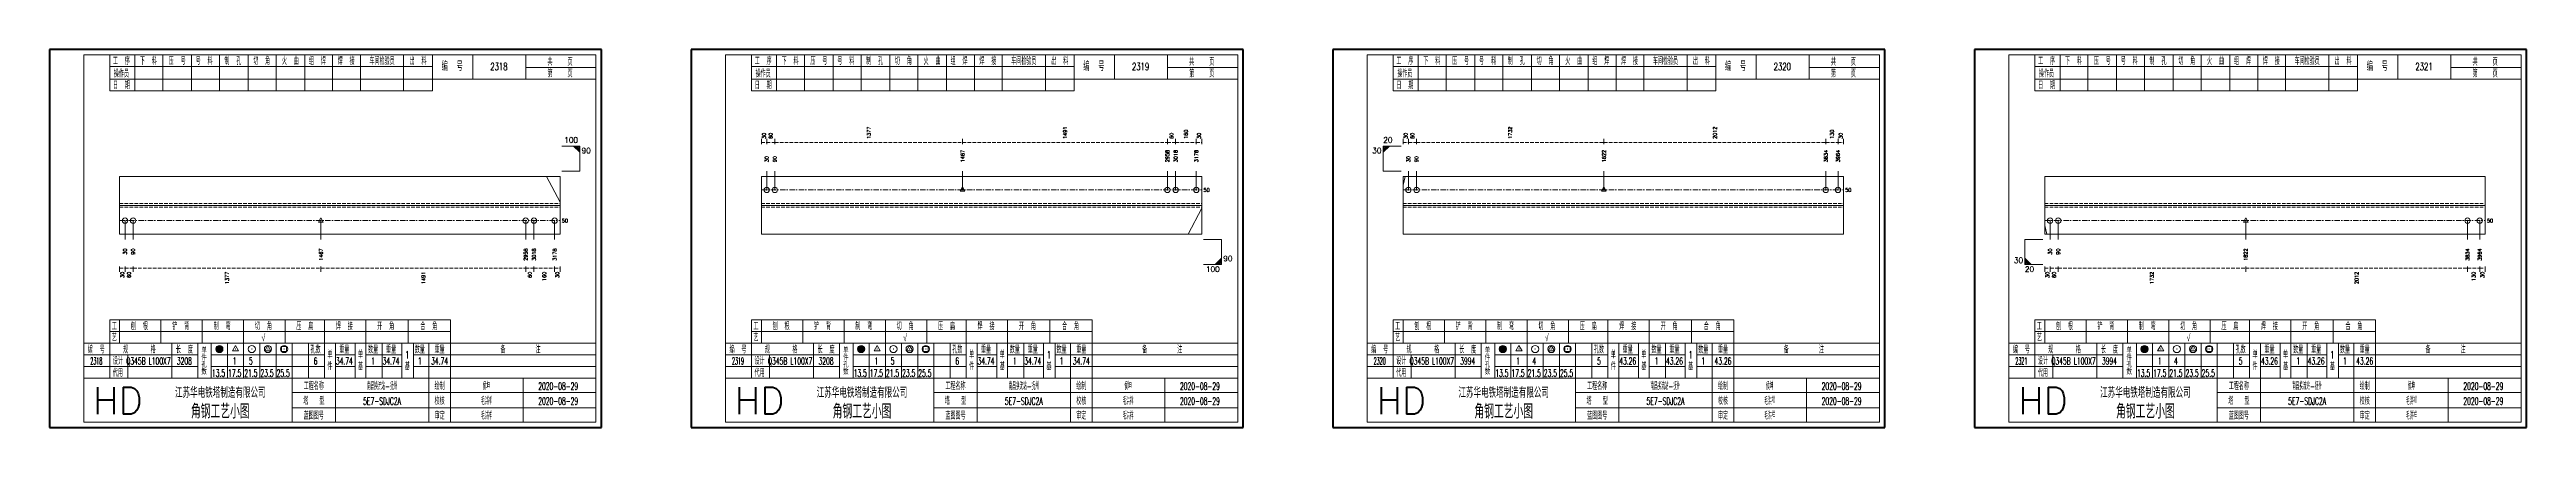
# Model space of a CAD drawing. Extents: x 0 to 5305, y 0 to 1513.
# Drawn here: x 0 to 1378, y 260 to 471 of the extents above; entities that cross this region are included whole.
import ezdxf
from ezdxf.enums import TextEntityAlignment as Align

# ---------------------------------------------------------------- set-up
doc = ezdxf.new("R2010")
doc.units = 0
doc.header["$MEASUREMENT"] = 0
doc.linetypes.add('一点画线', pattern=[5.2, 3, -1, 0.2, -1])
doc.linetypes.add('虚线', pattern=[2.75, 2, -0.75])
doc.layers.get('0').update_dxf_attribs({"linetype": 'CONTINUOUS', "lineweight": 25})
doc.layers.add('1', color=7, linetype='CONTINUOUS', lineweight=25)
doc.layers.add('4', color=7, linetype='CONTINUOUS', lineweight=25)
doc.styles.get("Standard").update_dxf_attribs({"font": 'simplex.shx', "width": 0.7, "height": 3, "bigfont": 'gbhzfs.shx'})

msp = doc.modelspace()

# ---------------------------------------------------------------- texts
at = {"color": 8, "linetype": 'Continuous', "lineweight": 9}
for s, p in [('1377', (455.8, 421.2)), ('1491', (565, 421.2)), ('1732', (812.6, 421.2)), ('2012', (926.5, 421.2)), ('30', (397.5, 421.2)), ('60', (401.2, 421.2)), ('60', (624.2, 421.2)), ('160', (632.2, 421.2)), ('30', (639.5, 421.2)), ('30', (754.5, 421.2)), ('60', (758.2, 421.2)), ('130', (991.6, 421.2)), ('30', (996.5, 421.2))]:
    msp.add_text(s, height=2, rotation=90, dxfattribs=at).set_placement(p, align=Align.MIDDLE_LEFT)
at = {"color": 7, "linetype": 'Continuous', "lineweight": 13}
for s, p in [('100', (294, 418.2)), ('30', (1098, 351.2))]:
    msp.add_text(s, height=3, dxfattribs=at).set_placement(p, align=Align.BOTTOM_RIGHT)
for s, p in [('90', (296, 416.2)), ('20', (1099, 350.2))]:
    msp.add_text(s, height=3, dxfattribs=at).set_placement(p, align=Align.TOP_LEFT)
for s, p in [('1467', (508, 408.2)), ('2958', (621.9, 408.2)), ('3018', (626.5, 408.2)), ('3178', (638, 408.2)), ('1822', (864.8, 408.2)), ('3834', (988.2, 408.2)), ('3964', (995, 408.2)), ('30', (399, 408.2)), ('90', (403.5, 408.2)), ('30', (756, 408.2)), ('90', (760.5, 408.2))]:
    msp.add_text(s, height=2, rotation=90, dxfattribs=at).set_placement(p, align=Align.MIDDLE_LEFT)
for s, p in [('30', (741, 416.2)), ('100', (651, 350.2))]:
    msp.add_text(s, height=3, dxfattribs=at).set_placement(p, align=Align.TOP_RIGHT)
for s, p in [('20', (742, 418.2)), ('90', (653, 352.2))]:
    msp.add_text(s, height=3, dxfattribs=at).set_placement(p, align=Align.BOTTOM_LEFT)
for p in [(642, 392.8), (999, 392.8), (285, 375.7), (1356, 375.7)]:
    msp.add_text('50', height=2, dxfattribs=at).set_placement(p, align=Align.MIDDLE_LEFT)
at = {"color": 8, "linetype": 'Continuous', "lineweight": 9}
for s, p in [('30', (40.5, 347.2)), ('60', (44.2, 347.2)), ('1377', (98.8, 347.2)), ('1491', (208, 347.2)), ('60', (267.2, 347.2)), ('160', (275.2, 347.2)), ('30', (282.5, 347.2)), ('30', (1111.5, 347.2)), ('60', (1115.2, 347.2)), ('1732', (1169.6, 347.2)), ('2012', (1283.5, 347.2)), ('130', (1348.6, 347.2)), ('30', (1353.5, 347.2))]:
    msp.add_text(s, height=2, rotation=90, dxfattribs=at).set_placement(p, align=Align.MIDDLE_RIGHT)
at = {"layer": '1', "color": 7, "linetype": 'Continuous', "lineweight": 13}
for s, p in [('30', (42, 360.2)), ('90', (46.5, 360.2)), ('1467', (151, 360.2)), ('2958', (264.9, 360.2)), ('3018', (269.5, 360.2)), ('3178', (281, 360.2)), ('30', (1113, 360.2)), ('90', (1117.5, 360.2)), ('1822', (1221.8, 360.2)), ('3834', (1345.2, 360.2)), ('3964', (1352, 360.2))]:
    msp.add_text(s, height=2, rotation=90, dxfattribs=at).set_placement(p, align=Align.MIDDLE_RIGHT)
at = {"layer": '4', "color": 1, "linetype": 'Continuous', "lineweight": 13}
for s, height, width, p in [('工  序', 4, 0.7, (40, 464.5)), ('操作员', 4, 0.7, (40, 457.5)), ('下  料', 4, 0.7, (55, 464.5)), ('压  号', 4, 0.7, (71, 464.5)), ('号  料', 4, 0.7, (86, 464.5)), ('制  孔', 4, 0.7, (102, 464.5)), ('切  角', 4, 0.7, (118, 464.5)), ('火  曲', 4, 0.7, (134, 464.5)), ('组  焊', 4, 0.7, (149, 464.5)), ('焊  接', 4, 0.7, (165, 464.5)), ('车间检验员', 4, 0.7, (185, 464.5)), ('出  料', 4, 0.7, (205, 464.5)), ('编  号', 5, 0.7, (224, 461.5)), ('2318', 4, 0.7, (250, 461.5)), ('共    页', 4, 0.7, (284, 464)), ('第    页', 4, 0.7, (284, 457.5)), ('工  序', 4, 0.7, (397, 464.5)), ('操作员', 4, 0.7, (397, 457.5)), ('下  料', 4, 0.7, (412, 464.5)), ('压  号', 4, 0.7, (428, 464.5)), ('号  料', 4, 0.7, (443, 464.5)), ('制  孔', 4, 0.7, (459, 464.5)), ('切  角', 4, 0.7, (475, 464.5)), ('火  曲', 4, 0.7, (491, 464.5)), ('组  焊', 4, 0.7, (506, 464.5)), ('焊  接', 4, 0.7, (522, 464.5)), ('车间检验员', 4, 0.7, (542, 464.5)), ('出  料', 4, 0.7, (562, 464.5)), ('编  号', 5, 0.7, (581, 461.5)), ('2319', 4, 0.7, (607, 461.5)), ('共    页', 4, 0.7, (641, 464)), ('第    页', 4, 0.7, (641, 457.5)), ('工  序', 4, 0.7, (754, 464.5)), ('操作员', 4, 0.7, (754, 457.5)), ('下  料', 4, 0.7, (769, 464.5)), ('压  号', 4, 0.7, (785, 464.5)), ('号  料', 4, 0.7, (800, 464.5)), ('制  孔', 4, 0.7, (816, 464.5)), ('切  角', 4, 0.7, (832, 464.5)), ('火  曲', 4, 0.7, (848, 464.5)), ('组  焊', 4, 0.7, (863, 464.5)), ('焊  接', 4, 0.7, (879, 464.5)), ('车间检验员', 4, 0.7, (899, 464.5)), ('出  料', 4, 0.7, (919, 464.5)), ('编  号', 5, 0.7, (938, 461.5)), ('2320', 4, 0.7, (964, 461.5)), ('共    页', 4, 0.7, (998, 464)), ('第    页', 4, 0.7, (998, 457.5)), ('工  序', 4, 0.7, (1111, 464.5)), ('操作员', 4, 0.7, (1111, 457.5)), ('下  料', 4, 0.7, (1126, 464.5)), ('压  号', 4, 0.7, (1142, 464.5)), ('号  料', 4, 0.7, (1157, 464.5)), ('制  孔', 4, 0.7, (1173, 464.5)), ('切  角', 4, 0.7, (1189, 464.5)), ('火  曲', 4, 0.7, (1205, 464.5)), ('组  焊', 4, 0.7, (1220, 464.5)), ('焊  接', 4, 0.7, (1236, 464.5)), ('车间检验员', 4, 0.7, (1256, 464.5)), ('出  料', 4, 0.7, (1276, 464.5)), ('编  号', 5, 0.7, (1295, 461.5)), ('2321', 4, 0.7, (1321, 461.5)), ('共    页', 4, 0.7, (1355, 464)), ('第    页', 4, 0.7, (1355, 457.5)), ('日  期', 4, 0.7, (40, 451)), ('日  期', 4, 0.7, (397, 451)), ('日  期', 4, 0.7, (754, 451)), ('日  期', 4, 0.7, (1111, 451)), ('工', 4, 0.7, (36, 316.8)), ('刨  根', 4, 0.7, (50, 316.8)), ('铲  背', 4, 0.7, (73, 316.8)), ('制  弯', 4, 0.7, (96, 316.8)), ('切  角', 4, 0.7, (119, 316.8)), ('压  扁', 4, 0.7, (142, 316.8)), ('焊  接', 4, 0.7, (164, 316.8)), ('开  角', 4, 0.7, (187, 316.8)), ('合  角', 4, 0.7, (211, 316.8)), ('工', 4, 0.7, (393, 316.8)), ('刨  根', 4, 0.7, (407, 316.8)), ('铲  背', 4, 0.7, (430, 316.8)), ('制  弯', 4, 0.7, (453, 316.8)), ('切  角', 4, 0.7, (476, 316.8)), ('压  扁', 4, 0.7, (499, 316.8)), ('焊  接', 4, 0.7, (521, 316.8)), ('开  角', 4, 0.7, (544, 316.8)), ('合  角', 4, 0.7, (568, 316.8)), ('工', 4, 0.7, (750, 316.8)), ('刨  根', 4, 0.7, (764, 316.8)), ('铲  背', 4, 0.7, (787, 316.8)), ('制  弯', 4, 0.7, (810, 316.8)), ('切  角', 4, 0.7, (833, 316.8)), ('压  扁', 4, 0.7, (856, 316.8)), ('焊  接', 4, 0.7, (878, 316.8)), ('开  角', 4, 0.7, (901, 316.8)), ('合  角', 4, 0.7, (925, 316.8)), ('工', 4, 0.7, (1107, 316.8)), ('刨  根', 4, 0.7, (1121, 316.8)), ('铲  背', 4, 0.7, (1144, 316.8)), ('制  弯', 4, 0.7, (1167, 316.8)), ('切  角', 4, 0.7, (1190, 316.8)), ('压  扁', 4, 0.7, (1213, 316.8)), ('焊  接', 4, 0.7, (1235, 316.8)), ('开  角', 4, 0.7, (1258, 316.8)), ('合  角', 4, 0.7, (1282, 316.8)), ('编  号', 4, 0.7, (26, 303.8)), ('艺', 4, 0.7, (36, 310.5)), ('规      格', 4, 0.7, (50, 303.8)), ('长  度', 4, 0.7, (75, 303.8)), ('√', 4, 0.7, (119, 310.5)), ('孔数', 4, 0.7, (148, 303.8)), ('单', 4, 0.7, (156, 301)), ('重量', 4, 0.7, (164, 303.8)), ('单', 4, 0.7, (173, 301)), ('数量', 4, 0.7, (180, 303.8)), ('重量', 4, 0.7, (190, 303.8)), ('数量', 4, 0.7, (206, 303.8)), ('重量', 4, 0.7, (217, 303.8)), ('备        注', 4, 0.7, (262, 303.8)), ('编  号', 4, 0.7, (383, 303.8)), ('艺', 4, 0.7, (393, 310.5)), ('规      格', 4, 0.7, (407, 303.8)), ('长  度', 4, 0.7, (432, 303.8)), ('√', 4, 0.7, (476, 310.5)), ('孔数', 4, 0.7, (505, 303.8)), ('单', 4, 0.7, (513, 301)), ('重量', 4, 0.7, (521, 303.8)), ('单', 4, 0.7, (530, 301)), ('数量', 4, 0.7, (537, 303.8)), ('重量', 4, 0.7, (547, 303.8)), ('数量', 4, 0.7, (563, 303.8)), ('重量', 4, 0.7, (574, 303.8)), ('备        注', 4, 0.7, (619, 303.8)), ('编  号', 4, 0.7, (740, 303.8)), ('艺', 4, 0.7, (750, 310.5)), ('规      格', 4, 0.7, (764, 303.8)), ('长  度', 4, 0.7, (789, 303.8)), ('√', 4, 0.7, (833, 310.5)), ('孔数', 4, 0.7, (862, 303.8)), ('单', 4, 0.7, (870, 301)), ('重量', 4, 0.7, (878, 303.8)), ('单', 4, 0.7, (887, 301)), ('数量', 4, 0.7, (894, 303.8)), ('重量', 4, 0.7, (904, 303.8)), ('数量', 4, 0.7, (920, 303.8)), ('重量', 4, 0.7, (931, 303.8)), ('备        注', 4, 0.7, (976, 303.8)), ('编  号', 4, 0.7, (1097, 303.8)), ('艺', 4, 0.7, (1107, 310.5)), ('规      格', 4, 0.7, (1121, 303.8)), ('长  度', 4, 0.7, (1146, 303.8)), ('√', 4, 0.7, (1190, 310.5)), ('孔数', 4, 0.7, (1219, 303.8)), ('单', 4, 0.7, (1227, 301)), ('重量', 4, 0.7, (1235, 303.8)), ('单', 4, 0.7, (1244, 301)), ('数量', 4, 0.7, (1251, 303.8)), ('重量', 4, 0.7, (1261, 303.8)), ('数量', 4, 0.7, (1277, 303.8)), ('重量', 4, 0.7, (1288, 303.8)), ('备        注', 4, 0.7, (1333, 303.8)), ('2318', 4, 0.4, (26, 297.5)), ('代用', 4, 0.7, (38, 290.8)), ('设计', 4, 0.7, (38, 297.5)), ('Q345B L100X7', 4, 0.5, (55, 297.5)), ('3208', 4, 0.5, (75, 297.5)), ('13.5', 4, 0.5, (94, 290.8)), ('17.5', 4, 0.5, (103, 290.8)), ('1', 4, 0.5, (103, 297.5)), ('21.5', 4, 0.5, (112, 290.8)), ('5', 4, 0.5, (112, 297.5)), ('23.5', 4, 0.5, (121, 290.8)), ('25.5', 4, 0.5, (130, 290.8)), ('6', 4, 0.5, (148, 297.5)), ('件', 4, 0.7, (156, 294.5)), ('34.74', 4, 0.5, (164, 297.5)), ('基', 4, 0.7, (173, 294.5)), ('1', 4, 0.5, (180, 297.5)), ('34.74', 4, 0.5, (190, 297.5)), ('基', 4, 0.7, (199, 294.5)), ('1', 4, 0.5, (199, 301)), ('1', 4, 0.7, (206, 297.5)), ('34.74', 4, 0.5, (217, 297.5)), ('2319', 4, 0.4, (383, 297.5)), ('代用', 4, 0.7, (395, 290.8)), ('设计', 4, 0.7, (395, 297.5)), ('Q345B L100X7', 4, 0.5, (412, 297.5)), ('3208', 4, 0.5, (432, 297.5)), ('13.5', 4, 0.5, (451, 290.8)), ('17.5', 4, 0.5, (460, 290.8)), ('1', 4, 0.5, (460, 297.5)), ('21.5', 4, 0.5, (469, 290.8)), ('5', 4, 0.5, (469, 297.5)), ('23.5', 4, 0.5, (478, 290.8)), ('25.5', 4, 0.5, (487, 290.8)), ('6', 4, 0.5, (505, 297.5)), ('件', 4, 0.7, (513, 294.5)), ('34.74', 4, 0.5, (521, 297.5)), ('基', 4, 0.7, (530, 294.5)), ('1', 4, 0.5, (537, 297.5)), ('34.74', 4, 0.5, (547, 297.5)), ('基', 4, 0.7, (556, 294.5)), ('1', 4, 0.5, (556, 301)), ('1', 4, 0.7, (563, 297.5)), ('34.74', 4, 0.5, (574, 297.5)), ('2320', 4, 0.4, (740, 297.5)), ('代用', 4, 0.7, (752, 290.8)), ('设计', 4, 0.7, (752, 297.5)), ('Q345B L100X7', 4, 0.5, (769, 297.5)), ('3994', 4, 0.5, (789, 297.5)), ('13.5', 4, 0.5, (808, 290.8)), ('17.5', 4, 0.5, (817, 290.8)), ('1', 4, 0.5, (817, 297.5)), ('21.5', 4, 0.5, (826, 290.8)), ('4', 4, 0.5, (826, 297.5)), ('23.5', 4, 0.5, (835, 290.8)), ('25.5', 4, 0.5, (844, 290.8)), ('5', 4, 0.5, (862, 297.5)), ('件', 4, 0.7, (870, 294.5)), ('43.26', 4, 0.5, (878, 297.5)), ('基', 4, 0.7, (887, 294.5)), ('1', 4, 0.5, (894, 297.5)), ('43.26', 4, 0.5, (904, 297.5)), ('基', 4, 0.7, (913, 294.5)), ('1', 4, 0.5, (913, 301)), ('1', 4, 0.7, (920, 297.5)), ('43.26', 4, 0.5, (931, 297.5)), ('2321', 4, 0.4, (1097, 297.5)), ('代用', 4, 0.7, (1109, 290.8)), ('设计', 4, 0.7, (1109, 297.5)), ('Q345B L100X7', 4, 0.5, (1126, 297.5)), ('3994', 4, 0.5, (1146, 297.5)), ('13.5', 4, 0.5, (1165, 290.8)), ('17.5', 4, 0.5, (1174, 290.8)), ('1', 4, 0.5, (1174, 297.5)), ('21.5', 4, 0.5, (1183, 290.8)), ('4', 4, 0.5, (1183, 297.5)), ('23.5', 4, 0.5, (1192, 290.8)), ('25.5', 4, 0.5, (1201, 290.8)), ('5', 4, 0.5, (1219, 297.5)), ('件', 4, 0.7, (1227, 294.5)), ('43.26', 4, 0.5, (1235, 297.5)), ('基', 4, 0.7, (1244, 294.5)), ('1', 4, 0.5, (1251, 297.5)), ('43.26', 4, 0.5, (1261, 297.5)), ('基', 4, 0.7, (1270, 294.5)), ('1', 4, 0.5, (1270, 301)), ('1', 4, 0.7, (1277, 297.5)), ('43.26', 4, 0.5, (1288, 297.5)), ('江苏华电铁塔制造有限公司', 6, 0.7, (95, 280)), ('塔   型', 4, 0.7, (147, 275.2)), ('工程名称', 4, 0.7, (147, 283.5)), ('5E7-SDJC2A', 4, 0.5, (185, 275.2)), ('南昌换流站-抚州', 4, 0.5, (185, 283.5)), ('绘制', 4, 0.7, (217, 283.5)), ('校核', 4, 0.7, (217, 275.2)), ('毛洪祥', 4, 0.5, (243, 275.2)), ('侯坤', 4, 0.5, (243, 283.5)), ('2020-08-29', 4, 0.5, (283, 283.5)), ('2020-08-29', 4, 0.5, (283, 275.2)), ('江苏华电铁塔制造有限公司', 6, 0.7, (452, 280)), ('塔   型', 4, 0.7, (504, 275.2)), ('工程名称', 4, 0.7, (504, 283.5)), ('5E7-SDJC2A', 4, 0.5, (542, 275.2)), ('南昌换流站-抚州', 4, 0.5, (542, 283.5)), ('绘制', 4, 0.7, (574, 283.5)), ('校核', 4, 0.7, (574, 275.2)), ('毛洪祥', 4, 0.5, (600, 275.2)), ('侯坤', 4, 0.5, (600, 283.5)), ('2020-08-29', 4, 0.5, (640, 283.5)), ('2020-08-29', 4, 0.5, (640, 275.2)), ('江苏华电铁塔制造有限公司', 6, 0.7, (809, 280)), ('塔   型', 4, 0.7, (861, 275.2)), ('工程名称', 4, 0.7, (861, 283.5)), ('5E7-SDJC2A', 4, 0.5, (899, 275.2)), ('南昌换流站-抚州', 4, 0.5, (899, 283.5)), ('绘制', 4, 0.7, (931, 283.5)), ('校核', 4, 0.7, (931, 275.2)), ('毛洪祥', 4, 0.5, (957, 275.2)), ('侯坤', 4, 0.5, (957, 283.5)), ('2020-08-29', 4, 0.5, (997, 283.5)), ('2020-08-29', 4, 0.5, (997, 275.2)), ('江苏华电铁塔制造有限公司', 6, 0.7, (1166, 280)), ('塔   型', 4, 0.7, (1218, 275.2)), ('工程名称', 4, 0.7, (1218, 283.5)), ('5E7-SDJC2A', 4, 0.5, (1256, 275.2)), ('南昌换流站-抚州', 4, 0.5, (1256, 283.5)), ('绘制', 4, 0.7, (1288, 283.5)), ('校核', 4, 0.7, (1288, 275.2)), ('毛洪祥', 4, 0.5, (1314, 275.2)), ('侯坤', 4, 0.5, (1314, 283.5)), ('2020-08-29', 4, 0.5, (1354, 283.5)), ('2020-08-29', 4, 0.5, (1354, 275.2)), ('角钢工艺小图', 8, 0.8, (95, 269.5)), ('蓝图图号', 4, 0.7, (147, 267)), ('审定', 4, 0.7, (217, 267)), ('毛洪祥', 4, 0.5, (243, 267)), ('角钢工艺小图', 8, 0.8, (452, 269.5)), ('蓝图图号', 4, 0.7, (504, 267)), ('审定', 4, 0.7, (574, 267)), ('毛洪祥', 4, 0.5, (600, 267)), ('角钢工艺小图', 8, 0.8, (809, 269.5)), ('蓝图图号', 4, 0.7, (861, 267)), ('审定', 4, 0.7, (931, 267)), ('毛洪祥', 4, 0.5, (957, 267)), ('角钢工艺小图', 8, 0.8, (1166, 269.5)), ('蓝图图号', 4, 0.7, (1218, 267)), ('审定', 4, 0.7, (1288, 267)), ('毛洪祥', 4, 0.5, (1314, 267))]:
    msp.add_text(s, height=height, dxfattribs=dict(at, width=width)).set_placement(p, align=Align.MIDDLE_CENTER)
for s, height, p in [('单', 3, (86, 303.5)), ('单', 3, (443, 303.5)), ('单', 3, (800, 303.5)), ('单', 3, (1157, 303.5)), ('件', 3, (86, 299.5)), ('孔', 3, (86, 295.5)), ('数', 3, (86, 291.5)), ('件', 3, (443, 299.5)), ('孔', 3, (443, 295.5)), ('数', 3, (443, 291.5)), ('件', 3, (800, 299.5)), ('孔', 3, (800, 295.5)), ('数', 3, (800, 291.5)), ('件', 3, (1157, 299.5)), ('孔', 3, (1157, 295.5)), ('数', 3, (1157, 291.5)), ('HD', 15, (38, 275.5)), ('HD', 15, (395, 275.5)), ('HD', 15, (752, 275.5)), ('HD', 15, (1109, 275.5))]:
    msp.add_text(s, height=height, dxfattribs=at).set_placement(p, align=Align.MIDDLE_CENTER)

# ---------------------------------------------------------------- linework, layer by layer
at = {"color": 7, "linetype": 'Continuous', "lineweight": 13}
for p, q in [((295, 417.2), (285, 417.2)), ((291.5, 417.2), (295, 413.8)), ((292.4, 417.2), (295, 414.6)), ((293.2, 417.2), (295, 415.5)), ((294.1, 417.2), (295, 416.4)), ((295, 403.2), (295, 417.2)), ((742, 417.2), (752, 417.2)), ((742, 403.2), (742, 417.2)), ((742.9, 417.2), (742, 416.4)), ((743.8, 417.2), (742, 415.5)), ((744.6, 417.2), (742, 414.6)), ((745.5, 417.2), (742, 413.8)), ((284, 385.9), (276.4, 400.3)), ((295, 403.2), (285, 403.2)), ((399, 392.8), (399, 403.2)), ((403.5, 392.8), (403.5, 403.2)), ((508, 392.8), (508, 403.2)), ((621.9, 392.8), (621.9, 403.2)), ((626.5, 392.8), (626.5, 403.2)), ((638, 392.8), (638, 403.2)), ((742, 403.2), (752, 403.2)), ((753, 395.5), (754.2, 400.3)), ((756, 392.8), (756, 403.2)), ((760.5, 392.8), (760.5, 403.2)), ((864.8, 392.8), (864.8, 403.2)), ((988.2, 392.8), (988.2, 403.2)), ((995, 392.8), (995, 403.2)), ((398.9, 392.6), (399.1, 392.9)), ((399.1, 392.6), (398.9, 392.9)), ((403.4, 392.6), (403.6, 392.9)), ((403.6, 392.6), (403.4, 392.9)), ((508, 394.3), (506.7, 392.1)), ((506.7, 392.1), (509.3, 392.1)), ((507.9, 392.6), (508.2, 392.9)), ((508.2, 392.6), (507.9, 392.9)), ((509.3, 392.1), (508, 394.3)), ((621.8, 392.6), (622.1, 392.9)), ((622.1, 392.6), (621.8, 392.9)), ((626.3, 392.6), (626.6, 392.9)), ((626.6, 392.6), (626.3, 392.9)), ((637.9, 392.6), (638.1, 392.9)), ((638.1, 392.6), (637.9, 392.9)), ((755.9, 392.6), (756.1, 392.9)), ((756.1, 392.6), (755.9, 392.9)), ((760.4, 392.6), (760.6, 392.9)), ((760.6, 392.6), (760.4, 392.9)), ((864.8, 394.3), (863.5, 392.1)), ((863.5, 392.1), (866.1, 392.1)), ((864.6, 392.6), (864.9, 392.9)), ((864.9, 392.6), (864.6, 392.9)), ((866.1, 392.1), (864.8, 394.3)), ((988, 392.6), (988.3, 392.9)), ((988.3, 392.6), (988, 392.9)), ((994.9, 392.6), (995.1, 392.9)), ((995.1, 392.6), (994.9, 392.9)), ((42, 375.7), (42, 365.2)), ((46.5, 375.7), (46.5, 365.2)), ((151, 375.7), (151, 365.2)), ((264.9, 375.7), (264.9, 365.2)), ((269.5, 375.7), (269.5, 365.2)), ((281, 375.7), (281, 365.2)), ((641, 382.6), (633.4, 368.2)), ((1110, 373), (1111.2, 368.2)), ((1113, 375.7), (1113, 365.2)), ((1117.5, 375.7), (1117.5, 365.2)), ((1221.8, 375.7), (1221.8, 365.2)), ((1345.2, 375.7), (1345.2, 365.2)), ((1352, 375.7), (1352, 365.2)), ((652, 365.2), (642, 365.2)), ((652, 365.2), (652, 351.2)), ((1099, 365.2), (1109, 365.2)), ((1099, 365.2), (1099, 351.2)), ((652, 351.2), (642, 351.2)), ((648.5, 351.2), (652, 354.8)), ((649.4, 351.2), (652, 353.9)), ((650.2, 351.2), (652, 353)), ((651.1, 351.2), (652, 352.1)), ((1102.5, 351.2), (1099, 354.8)), ((1101.6, 351.2), (1099, 353.9)), ((1100.8, 351.2), (1099, 353)), ((1099.9, 351.2), (1099, 352.1)), ((1099, 351.2), (1109, 351.2))]:
    msp.add_line(p, q, dxfattribs=at)
at = {"color": 8, "linetype": 'Continuous', "lineweight": 9}
for p, q in [((396, 418.2), (396, 421.2)), ((399, 418.2), (399, 421.2)), ((399, 418.2), (399, 421.2)), ((403.5, 418.2), (403.5, 421.2)), ((403.5, 418.2), (403.5, 421.2)), ((508, 418.2), (508, 421.2)), ((508, 418.2), (508, 421.2)), ((621.9, 418.2), (621.9, 421.2)), ((621.9, 418.2), (621.9, 421.2)), ((626.5, 418.2), (626.5, 421.2)), ((626.5, 418.2), (626.5, 421.2)), ((638, 418.2), (638, 421.2)), ((638, 418.2), (638, 421.2)), ((641, 418.2), (641, 421.2)), ((753, 418.2), (753, 421.2)), ((756, 418.2), (756, 421.2)), ((756, 418.2), (756, 421.2)), ((760.5, 418.2), (760.5, 421.2)), ((760.5, 418.2), (760.5, 421.2)), ((864.8, 418.2), (864.8, 421.2)), ((864.8, 418.2), (864.8, 421.2)), ((988.2, 418.2), (988.2, 421.2)), ((988.2, 418.2), (988.2, 421.2)), ((995, 418.2), (995, 421.2)), ((995, 418.2), (995, 421.2)), ((998, 418.2), (998, 421.2)), ((39, 350.2), (39, 347.2)), ((42, 350.2), (42, 347.2)), ((42, 350.2), (42, 347.2)), ((46.5, 350.2), (46.5, 347.2)), ((46.5, 350.2), (46.5, 347.2)), ((151, 350.2), (151, 347.2)), ((151, 350.2), (151, 347.2)), ((264.9, 350.2), (264.9, 347.2)), ((264.9, 350.2), (264.9, 347.2)), ((269.5, 350.2), (269.5, 347.2)), ((269.5, 350.2), (269.5, 347.2)), ((281, 350.2), (281, 347.2)), ((281, 350.2), (281, 347.2)), ((284, 350.2), (284, 347.2)), ((1110, 350.2), (1110, 347.2)), ((1113, 350.2), (1113, 347.2)), ((1113, 350.2), (1113, 347.2)), ((1117.5, 350.2), (1117.5, 347.2)), ((1117.5, 350.2), (1117.5, 347.2)), ((1221.8, 350.2), (1221.8, 347.2)), ((1221.8, 350.2), (1221.8, 347.2)), ((1345.2, 350.2), (1345.2, 347.2)), ((1345.2, 350.2), (1345.2, 347.2)), ((1352, 350.2), (1352, 347.2)), ((1352, 350.2), (1352, 347.2)), ((1355, 350.2), (1355, 347.2))]:
    msp.add_line(p, q, dxfattribs=at)
at = {"color": 8, "linetype": '虚线', "lineweight": 9}
for p, q in [((396, 419.2), (399, 419.2)), ((399, 419.2), (403.5, 419.2)), ((403.5, 419.2), (508, 419.2)), ((508, 419.2), (621.9, 419.2)), ((621.9, 419.2), (626.5, 419.2)), ((626.5, 419.2), (638, 419.2)), ((638, 419.2), (641, 419.2)), ((753, 419.2), (756, 419.2)), ((756, 419.2), (760.5, 419.2)), ((760.5, 419.2), (864.8, 419.2)), ((864.8, 419.2), (988.2, 419.2)), ((988.2, 419.2), (995, 419.2)), ((995, 419.2), (998, 419.2)), ((39, 349.2), (42, 349.2)), ((42, 349.2), (46.5, 349.2)), ((46.5, 349.2), (151, 349.2)), ((151, 349.2), (264.9, 349.2)), ((264.9, 349.2), (269.5, 349.2)), ((269.5, 349.2), (281, 349.2)), ((281, 349.2), (284, 349.2)), ((1110, 349.2), (1113, 349.2)), ((1113, 349.2), (1117.5, 349.2)), ((1117.5, 349.2), (1221.8, 349.2)), ((1221.8, 349.2), (1345.2, 349.2)), ((1345.2, 349.2), (1352, 349.2)), ((1352, 349.2), (1355, 349.2))]:
    msp.add_line(p, q, dxfattribs=at)
at = {"color": 7, "linetype": 'Continuous', "lineweight": 18}
for p, q in [((39, 400.3), (39, 368.2)), ((39, 400.3), (284, 400.3)), ((284, 400.3), (284, 368.2)), ((396, 400.3), (396, 368.2)), ((396, 400.3), (641, 400.3)), ((641, 400.3), (641, 368.2)), ((753, 400.3), (753, 368.2)), ((753, 400.3), (998, 400.3)), ((998, 400.3), (998, 368.2)), ((1110, 400.3), (1110, 368.2)), ((1110, 400.3), (1355, 400.3)), ((1355, 400.3), (1355, 368.2)), ((39, 384.2), (284, 384.2)), ((396, 384.2), (641, 384.2)), ((753, 384.2), (998, 384.2)), ((1110, 384.2), (1355, 384.2))]:
    msp.add_line(p, q, dxfattribs=at)
at = {"color": 3, "linetype": '一点画线', "lineweight": 13}
for p, q in [((396, 392.8), (641, 392.8)), ((753, 392.8), (998, 392.8)), ((39, 375.7), (284, 375.7)), ((1110, 375.7), (1355, 375.7))]:
    msp.add_line(p, q, dxfattribs=at)
at = {"color": 1, "linetype": '虚线', "lineweight": 18}
for p, q in [((39, 385.3), (284, 385.3)), ((39, 383.2), (284, 383.2)), ((396, 385.3), (641, 385.3)), ((396, 383.2), (641, 383.2)), ((753, 385.3), (998, 385.3)), ((753, 383.2), (998, 383.2)), ((1110, 385.3), (1355, 385.3)), ((1110, 383.2), (1355, 383.2))]:
    msp.add_line(p, q, dxfattribs=at)
at = {"color": 7, "linetype": 'Continuous', "lineweight": 13}
for centre in [(399, 392.8), (403.5, 392.8), (621.9, 392.8), (626.5, 392.8), (638, 392.8), (756, 392.8), (760.5, 392.8), (988.2, 392.8), (995, 392.8)]:
    msp.add_circle(centre, 1.5, dxfattribs=at)
at = {"layer": '1', "color": 7, "linetype": 'Continuous', "lineweight": 13}
for p, q in [((41.9, 375.6), (42.1, 375.9)), ((42.1, 375.6), (41.9, 375.9)), ((46.4, 375.6), (46.6, 375.9)), ((46.6, 375.6), (46.4, 375.9)), ((151, 377.2), (149.7, 374.9)), ((149.7, 374.9), (152.3, 374.9)), ((150.9, 375.6), (151.2, 375.9)), ((151.2, 375.6), (150.9, 375.9)), ((152.3, 374.9), (151, 377.2)), ((264.8, 375.6), (265.1, 375.9)), ((265.1, 375.6), (264.8, 375.9)), ((269.3, 375.6), (269.6, 375.9)), ((269.6, 375.6), (269.3, 375.9)), ((280.9, 375.6), (281.1, 375.9)), ((281.1, 375.6), (280.9, 375.9)), ((1112.8, 375.6), (1113.2, 375.9)), ((1113.2, 375.6), (1112.8, 375.9)), ((1117.3, 375.6), (1117.7, 375.9)), ((1117.7, 375.6), (1117.3, 375.9)), ((1221.8, 377.2), (1220.5, 374.9)), ((1220.5, 374.9), (1223.1, 374.9)), ((1221.6, 375.6), (1221.9, 375.9)), ((1221.9, 375.6), (1221.6, 375.9)), ((1223.1, 374.9), (1221.8, 377.2)), ((1345, 375.6), (1345.3, 375.9)), ((1345.3, 375.6), (1345, 375.9)), ((1351.8, 375.6), (1352.2, 375.9)), ((1352.2, 375.6), (1351.8, 375.9))]:
    msp.add_line(p, q, dxfattribs=at)
at = {"layer": '1', "color": 7, "linetype": 'Continuous', "lineweight": 18}
for p, q in [((39, 368.2), (284, 368.2)), ((396, 368.2), (641, 368.2)), ((753, 368.2), (998, 368.2)), ((1110, 368.2), (1355, 368.2))]:
    msp.add_line(p, q, dxfattribs=at)
at = {"layer": '1', "color": 7, "linetype": 'Continuous', "lineweight": 13}
for centre in [(42, 375.7), (46.5, 375.7), (264.9, 375.7), (269.5, 375.7), (281, 375.7), (1113, 375.7), (1117.5, 375.7), (1345.2, 375.7), (1352, 375.7)]:
    msp.add_circle(centre, 1.5, dxfattribs=at)
at = {"layer": '4', "color": 1, "linetype": 'Continuous', "lineweight": 50}
for p, q in [((307, 471), (0, 471)), ((0, 471), (0, 260.5)), ((307, 260.5), (307, 471)), ((664, 471), (357, 471)), ((357, 471), (357, 260.5)), ((664, 260.5), (664, 471)), ((1021, 471), (714, 471)), ((714, 471), (714, 260.5)), ((1021, 260.5), (1021, 471)), ((1378, 471), (1071, 471)), ((1071, 471), (1071, 260.5)), ((1378, 260.5), (1378, 471)), ((0, 260.5), (307, 260.5)), ((357, 260.5), (664, 260.5)), ((714, 260.5), (1021, 260.5)), ((1071, 260.5), (1378, 260.5))]:
    msp.add_line(p, q, dxfattribs=at)
at = {"layer": '4', "color": 1, "linetype": 'Continuous', "lineweight": 18}
for p, q in [((304, 468), (19, 468)), ((19, 468), (19, 263.5)), ((33.5, 468), (33.5, 448)), ((33.5, 461.5), (213, 461.5)), ((47.5, 468), (47.5, 448)), ((63, 468), (63, 448)), ((79, 468), (79, 448)), ((94.5, 468), (94.5, 448)), ((110.5, 468), (110.5, 448)), ((126, 468), (126, 448)), ((142, 468), (142, 448)), ((157.5, 468), (157.5, 448)), ((173, 468), (173, 448)), ((197, 468), (197, 448)), ((213, 468), (213, 448)), ((235.5, 468), (235.5, 454.5)), ((265, 468), (265, 454.5)), ((265, 461), (304, 461)), ((304, 263.5), (304, 468)), ((661, 468), (376, 468)), ((376, 468), (376, 263.5)), ((390.5, 468), (390.5, 448)), ((390.5, 461.5), (570, 461.5)), ((404.5, 468), (404.5, 448)), ((420, 468), (420, 448)), ((436, 468), (436, 448)), ((451.5, 468), (451.5, 448)), ((467.5, 468), (467.5, 448)), ((483, 468), (483, 448)), ((499, 468), (499, 448)), ((514.5, 468), (514.5, 448)), ((530, 468), (530, 448)), ((554, 468), (554, 448)), ((570, 468), (570, 448)), ((592.5, 468), (592.5, 454.5)), ((622, 468), (622, 454.5)), ((622, 461), (661, 461)), ((661, 263.5), (661, 468)), ((1018, 468), (733, 468)), ((733, 468), (733, 263.5)), ((747.5, 468), (747.5, 448)), ((747.5, 461.5), (927, 461.5)), ((761.5, 468), (761.5, 448)), ((777, 468), (777, 448)), ((793, 468), (793, 448)), ((808.5, 468), (808.5, 448)), ((824.5, 468), (824.5, 448)), ((840, 468), (840, 448)), ((856, 468), (856, 448)), ((871.5, 468), (871.5, 448)), ((887, 468), (887, 448)), ((911, 468), (911, 448)), ((927, 468), (927, 448)), ((949.5, 468), (949.5, 454.5)), ((979, 468), (979, 454.5)), ((979, 461), (1018, 461)), ((1018, 263.5), (1018, 468)), ((1375, 468), (1090, 468)), ((1090, 468), (1090, 263.5)), ((1104.5, 468), (1104.5, 448)), ((1104.5, 461.5), (1284, 461.5)), ((1118.5, 468), (1118.5, 448)), ((1134, 468), (1134, 448)), ((1150, 468), (1150, 448)), ((1165.5, 468), (1165.5, 448)), ((1181.5, 468), (1181.5, 448)), ((1197, 468), (1197, 448)), ((1213, 468), (1213, 448)), ((1228.5, 468), (1228.5, 448)), ((1244, 468), (1244, 448)), ((1268, 468), (1268, 448)), ((1284, 468), (1284, 448)), ((1306.5, 468), (1306.5, 454.5)), ((1336, 468), (1336, 454.5)), ((1336, 461), (1375, 461)), ((1375, 263.5), (1375, 468)), ((33.5, 454.5), (304, 454.5)), ((33.5, 448), (213, 448)), ((390.5, 454.5), (661, 454.5)), ((390.5, 448), (570, 448)), ((747.5, 454.5), (1018, 454.5)), ((747.5, 448), (927, 448)), ((1104.5, 454.5), (1375, 454.5)), ((1104.5, 448), (1284, 448)), ((33.5, 320.5), (223, 320.5)), ((33.5, 320.5), (33.5, 307.5)), ((39, 320.5), (39, 307.5)), ((62, 320.5), (62, 307.5)), ((85, 320.5), (85, 307.5)), ((108, 320.5), (108, 307.5)), ((131, 320.5), (131, 307.5)), ((153, 320.5), (153, 307.5)), ((176, 320.5), (176, 307.5)), ((199.5, 320.5), (199.5, 307.5)), ((223, 320.5), (223, 307.5)), ((390.5, 320.5), (580, 320.5)), ((390.5, 320.5), (390.5, 307.5)), ((396, 320.5), (396, 307.5)), ((419, 320.5), (419, 307.5)), ((442, 320.5), (442, 307.5)), ((465, 320.5), (465, 307.5)), ((488, 320.5), (488, 307.5)), ((510, 320.5), (510, 307.5)), ((533, 320.5), (533, 307.5)), ((556.5, 320.5), (556.5, 307.5)), ((580, 320.5), (580, 307.5)), ((747.5, 320.5), (937, 320.5)), ((747.5, 320.5), (747.5, 307.5)), ((753, 320.5), (753, 307.5)), ((776, 320.5), (776, 307.5)), ((799, 320.5), (799, 307.5)), ((822, 320.5), (822, 307.5)), ((845, 320.5), (845, 307.5)), ((867, 320.5), (867, 307.5)), ((890, 320.5), (890, 307.5)), ((913.5, 320.5), (913.5, 307.5)), ((937, 320.5), (937, 307.5)), ((1104.5, 320.5), (1294, 320.5)), ((1104.5, 320.5), (1104.5, 307.5)), ((1110, 320.5), (1110, 307.5)), ((1133, 320.5), (1133, 307.5)), ((1156, 320.5), (1156, 307.5)), ((1179, 320.5), (1179, 307.5)), ((1202, 320.5), (1202, 307.5)), ((1224, 320.5), (1224, 307.5)), ((1247, 320.5), (1247, 307.5)), ((1270.5, 320.5), (1270.5, 307.5)), ((1294, 320.5), (1294, 307.5)), ((19, 307.5), (304, 307.5)), ((33.5, 314), (223, 314)), ((33.5, 307.5), (33.5, 288)), ((68, 307.5), (68, 288)), ((82.5, 307.5), (82.5, 288)), ((90, 307.5), (90, 288)), ((99, 307.5), (99, 288)), ((108, 307.5), (108, 288)), ((117, 307.5), (117, 288)), ((126, 307.5), (126, 288)), ((135, 307.5), (135, 288)), ((144, 307.5), (144, 288)), ((153, 307.5), (153, 288)), ((159, 307.5), (159, 288)), ((170, 307.5), (170, 288)), ((176, 307.5), (176, 288)), ((185, 307.5), (185, 288)), ((196, 307.5), (196, 288)), ((202.5, 307.5), (202.5, 288)), ((211, 307.5), (211, 288)), ((223, 307.5), (223, 288)), ((376, 307.5), (661, 307.5)), ((390.5, 314), (580, 314)), ((390.5, 307.5), (390.5, 288)), ((425, 307.5), (425, 288)), ((439.5, 307.5), (439.5, 288)), ((447, 307.5), (447, 288)), ((456, 307.5), (456, 288)), ((465, 307.5), (465, 288)), ((474, 307.5), (474, 288)), ((483, 307.5), (483, 288)), ((492, 307.5), (492, 288)), ((501, 307.5), (501, 288)), ((510, 307.5), (510, 288)), ((516, 307.5), (516, 288)), ((527, 307.5), (527, 288)), ((533, 307.5), (533, 288)), ((542, 307.5), (542, 288)), ((553, 307.5), (553, 288)), ((559.5, 307.5), (559.5, 288)), ((568, 307.5), (568, 288)), ((580, 307.5), (580, 288)), ((733, 307.5), (1018, 307.5)), ((747.5, 314), (937, 314)), ((747.5, 307.5), (747.5, 288)), ((782, 307.5), (782, 288)), ((796.5, 307.5), (796.5, 288)), ((804, 307.5), (804, 288)), ((813, 307.5), (813, 288)), ((822, 307.5), (822, 288)), ((831, 307.5), (831, 288)), ((840, 307.5), (840, 288)), ((849, 307.5), (849, 288)), ((858, 307.5), (858, 288)), ((867, 307.5), (867, 288)), ((873, 307.5), (873, 288)), ((884, 307.5), (884, 288)), ((890, 307.5), (890, 288)), ((899, 307.5), (899, 288)), ((910, 307.5), (910, 288)), ((916.5, 307.5), (916.5, 288)), ((925, 307.5), (925, 288)), ((937, 307.5), (937, 288)), ((1090, 307.5), (1375, 307.5)), ((1104.5, 314), (1294, 314)), ((1104.5, 307.5), (1104.5, 288)), ((1139, 307.5), (1139, 288)), ((1153.5, 307.5), (1153.5, 288)), ((1161, 307.5), (1161, 288)), ((1170, 307.5), (1170, 288)), ((1179, 307.5), (1179, 288)), ((1188, 307.5), (1188, 288)), ((1197, 307.5), (1197, 288)), ((1206, 307.5), (1206, 288)), ((1215, 307.5), (1215, 288)), ((1224, 307.5), (1224, 288)), ((1230, 307.5), (1230, 288)), ((1241, 307.5), (1241, 288)), ((1247, 307.5), (1247, 288)), ((1256, 307.5), (1256, 288)), ((1267, 307.5), (1267, 288)), ((1273.5, 307.5), (1273.5, 288)), ((1282, 307.5), (1282, 288)), ((1294, 307.5), (1294, 288)), ((19, 301), (82.5, 301)), ((19, 294.5), (82.5, 294.5)), ((43.5, 301), (43.5, 288)), ((90, 301), (153, 301)), ((90, 294.5), (153, 294.5)), ((159, 301), (170, 301)), ((159, 294.5), (170, 294.5)), ((176, 301), (196, 301)), ((176, 294.5), (196, 294.5)), ((202.5, 301), (304, 301)), ((202.5, 294.5), (304, 294.5)), ((376, 301), (439.5, 301)), ((376, 294.5), (439.5, 294.5)), ((400.5, 301), (400.5, 288)), ((447, 301), (510, 301)), ((447, 294.5), (510, 294.5)), ((516, 301), (527, 301)), ((516, 294.5), (527, 294.5)), ((533, 301), (553, 301)), ((533, 294.5), (553, 294.5)), ((559.5, 301), (661, 301)), ((559.5, 294.5), (661, 294.5)), ((733, 301), (796.5, 301)), ((733, 294.5), (796.5, 294.5)), ((757.5, 301), (757.5, 288)), ((804, 301), (867, 301)), ((804, 294.5), (867, 294.5)), ((873, 301), (884, 301)), ((873, 294.5), (884, 294.5)), ((890, 301), (910, 301)), ((890, 294.5), (910, 294.5)), ((916.5, 301), (1018, 301)), ((916.5, 294.5), (1018, 294.5)), ((1090, 301), (1153.5, 301)), ((1090, 294.5), (1153.5, 294.5)), ((1114.5, 301), (1114.5, 288)), ((1161, 301), (1224, 301)), ((1161, 294.5), (1224, 294.5)), ((1230, 301), (1241, 301)), ((1230, 294.5), (1241, 294.5)), ((1247, 301), (1267, 301)), ((1247, 294.5), (1267, 294.5)), ((1273.5, 301), (1375, 301)), ((1273.5, 294.5), (1375, 294.5)), ((19, 288), (304, 288)), ((135, 288), (135, 263.5)), ((135, 280), (304, 280)), ((159, 288), (159, 263.5)), ((211, 288), (211, 263.5)), ((223, 288), (223, 263.5)), ((263.5, 288), (263.5, 263.5)), ((376, 288), (661, 288)), ((492, 288), (492, 263.5)), ((492, 280), (661, 280)), ((516, 288), (516, 263.5)), ((568, 288), (568, 263.5)), ((580, 288), (580, 263.5)), ((620.5, 288), (620.5, 263.5)), ((733, 288), (1018, 288)), ((849, 288), (849, 263.5)), ((849, 280), (1018, 280)), ((873, 288), (873, 263.5)), ((925, 288), (925, 263.5)), ((937, 288), (937, 263.5)), ((977.5, 288), (977.5, 263.5)), ((1090, 288), (1375, 288)), ((1206, 288), (1206, 263.5)), ((1206, 280), (1375, 280)), ((1230, 288), (1230, 263.5)), ((1282, 288), (1282, 263.5)), ((1294, 288), (1294, 263.5)), ((1334.5, 288), (1334.5, 263.5)), ((19, 263.5), (304, 263.5)), ((135, 271.5), (304, 271.5)), ((376, 263.5), (661, 263.5)), ((492, 271.5), (661, 271.5)), ((733, 263.5), (1018, 263.5)), ((849, 271.5), (1018, 271.5)), ((1090, 263.5), (1375, 263.5)), ((1206, 271.5), (1375, 271.5))]:
    msp.add_line(p, q, dxfattribs=at)
at = {"layer": '4', "color": 7, "linetype": 'Continuous', "lineweight": 13}
for p, q in [((103.5, 306.2), (101.8, 303.2)), ((101.8, 303.2), (105.2, 303.2)), ((103.3, 304.1), (103.7, 304.4)), ((103.7, 304.1), (103.3, 304.4)), ((105.2, 303.2), (103.5, 306.2)), ((112.3, 304.1), (112.7, 304.4)), ((112.7, 304.1), (112.3, 304.4)), ((121.5, 306.2), (119.8, 303.2)), ((119.8, 303.2), (123.2, 303.2)), ((121.3, 304.1), (121.7, 304.4)), ((121.7, 304.1), (121.3, 304.4)), ((123.2, 303.2), (121.5, 306.2)), ((129.1, 302.8), (129.1, 305.7)), ((129.1, 305.7), (131.9, 305.7)), ((130.3, 304.1), (130.7, 304.4)), ((130.7, 304.1), (130.3, 304.4)), ((131.9, 305.7), (131.9, 302.8)), ((460.5, 306.2), (458.8, 303.2)), ((458.8, 303.2), (462.2, 303.2)), ((460.3, 304.1), (460.7, 304.4)), ((460.7, 304.1), (460.3, 304.4)), ((462.2, 303.2), (460.5, 306.2)), ((469.3, 304.1), (469.7, 304.4)), ((469.7, 304.1), (469.3, 304.4)), ((478.5, 306.2), (476.8, 303.2)), ((476.8, 303.2), (480.2, 303.2)), ((478.3, 304.1), (478.7, 304.4)), ((478.7, 304.1), (478.3, 304.4)), ((480.2, 303.2), (478.5, 306.2)), ((486.1, 302.8), (486.1, 305.7)), ((486.1, 305.7), (488.9, 305.7)), ((487.3, 304.1), (487.7, 304.4)), ((487.7, 304.1), (487.3, 304.4)), ((488.9, 305.7), (488.9, 302.8)), ((817.5, 306.2), (815.8, 303.2)), ((815.8, 303.2), (819.2, 303.2)), ((817.3, 304.1), (817.7, 304.4)), ((817.7, 304.1), (817.3, 304.4)), ((819.2, 303.2), (817.5, 306.2)), ((826.3, 304.1), (826.7, 304.4)), ((826.7, 304.1), (826.3, 304.4)), ((835.5, 306.2), (833.8, 303.2)), ((833.8, 303.2), (837.2, 303.2)), ((835.3, 304.1), (835.7, 304.4)), ((835.7, 304.1), (835.3, 304.4)), ((837.2, 303.2), (835.5, 306.2)), ((843.1, 302.8), (843.1, 305.7)), ((843.1, 305.7), (845.9, 305.7)), ((844.3, 304.1), (844.7, 304.4)), ((844.7, 304.1), (844.3, 304.4)), ((845.9, 305.7), (845.9, 302.8)), ((1174.5, 306.2), (1172.8, 303.2)), ((1172.8, 303.2), (1176.2, 303.2)), ((1174.3, 304.1), (1174.7, 304.4)), ((1174.7, 304.1), (1174.3, 304.4)), ((1176.2, 303.2), (1174.5, 306.2)), ((1183.3, 304.1), (1183.7, 304.4)), ((1183.7, 304.1), (1183.3, 304.4)), ((1192.5, 306.2), (1190.8, 303.2)), ((1190.8, 303.2), (1194.2, 303.2)), ((1192.3, 304.1), (1192.7, 304.4)), ((1192.7, 304.1), (1192.3, 304.4)), ((1194.2, 303.2), (1192.5, 306.2)), ((1200.1, 302.8), (1200.1, 305.7)), ((1200.1, 305.7), (1202.9, 305.7)), ((1201.3, 304.1), (1201.7, 304.4)), ((1201.7, 304.1), (1201.3, 304.4)), ((1202.9, 305.7), (1202.9, 302.8)), ((131.9, 302.8), (129.1, 302.8)), ((488.9, 302.8), (486.1, 302.8)), ((845.9, 302.8), (843.1, 302.8)), ((1202.9, 302.8), (1200.1, 302.8))]:
    msp.add_line(p, q, dxfattribs=at)
for centre, radius in [((94.5, 304.2), 2), ((94.5, 304.2), 1.8), ((94.5, 304.2), 1.6), ((94.5, 304.2), 1.4), ((94.5, 304.2), 1.2), ((94.5, 304.2), 1), ((94.5, 304.2), 0.8), ((94.5, 304.2), 0.6), ((94.5, 304.2), 0.4), ((94.5, 304.2), 0.2), ((112.5, 304.2), 2), ((121.5, 304.2), 2), ((130.5, 304.2), 2), ((451.5, 304.2), 2), ((451.5, 304.2), 1.8), ((451.5, 304.2), 1.6), ((451.5, 304.2), 1.4), ((451.5, 304.2), 1.2), ((451.5, 304.2), 1), ((451.5, 304.2), 0.8), ((451.5, 304.2), 0.6), ((451.5, 304.2), 0.4), ((451.5, 304.2), 0.2), ((469.5, 304.2), 2), ((478.5, 304.2), 2), ((487.5, 304.2), 2), ((808.5, 304.2), 2), ((808.5, 304.2), 1.8), ((808.5, 304.2), 1.6), ((808.5, 304.2), 1.4), ((808.5, 304.2), 1.2), ((808.5, 304.2), 1), ((808.5, 304.2), 0.8), ((808.5, 304.2), 0.6), ((808.5, 304.2), 0.4), ((808.5, 304.2), 0.2), ((826.5, 304.2), 2), ((835.5, 304.2), 2), ((844.5, 304.2), 2), ((1165.5, 304.2), 2), ((1165.5, 304.2), 1.8), ((1165.5, 304.2), 1.6), ((1165.5, 304.2), 1.4), ((1165.5, 304.2), 1.2), ((1165.5, 304.2), 1), ((1165.5, 304.2), 0.8), ((1165.5, 304.2), 0.6), ((1165.5, 304.2), 0.4), ((1165.5, 304.2), 0.2), ((1183.5, 304.2), 2), ((1192.5, 304.2), 2), ((1201.5, 304.2), 2)]:
    msp.add_circle(centre, radius, dxfattribs=at)

msp.set_redraw_order([(e.dxf.handle, doc.entitydb.next_handle()) for e in msp.query("TEXT MTEXT ATTDEF DIMENSION ARC_DIMENSION")])  # texts and dimensions are drawn at this point

doc.saveas('drawing.dxf')
